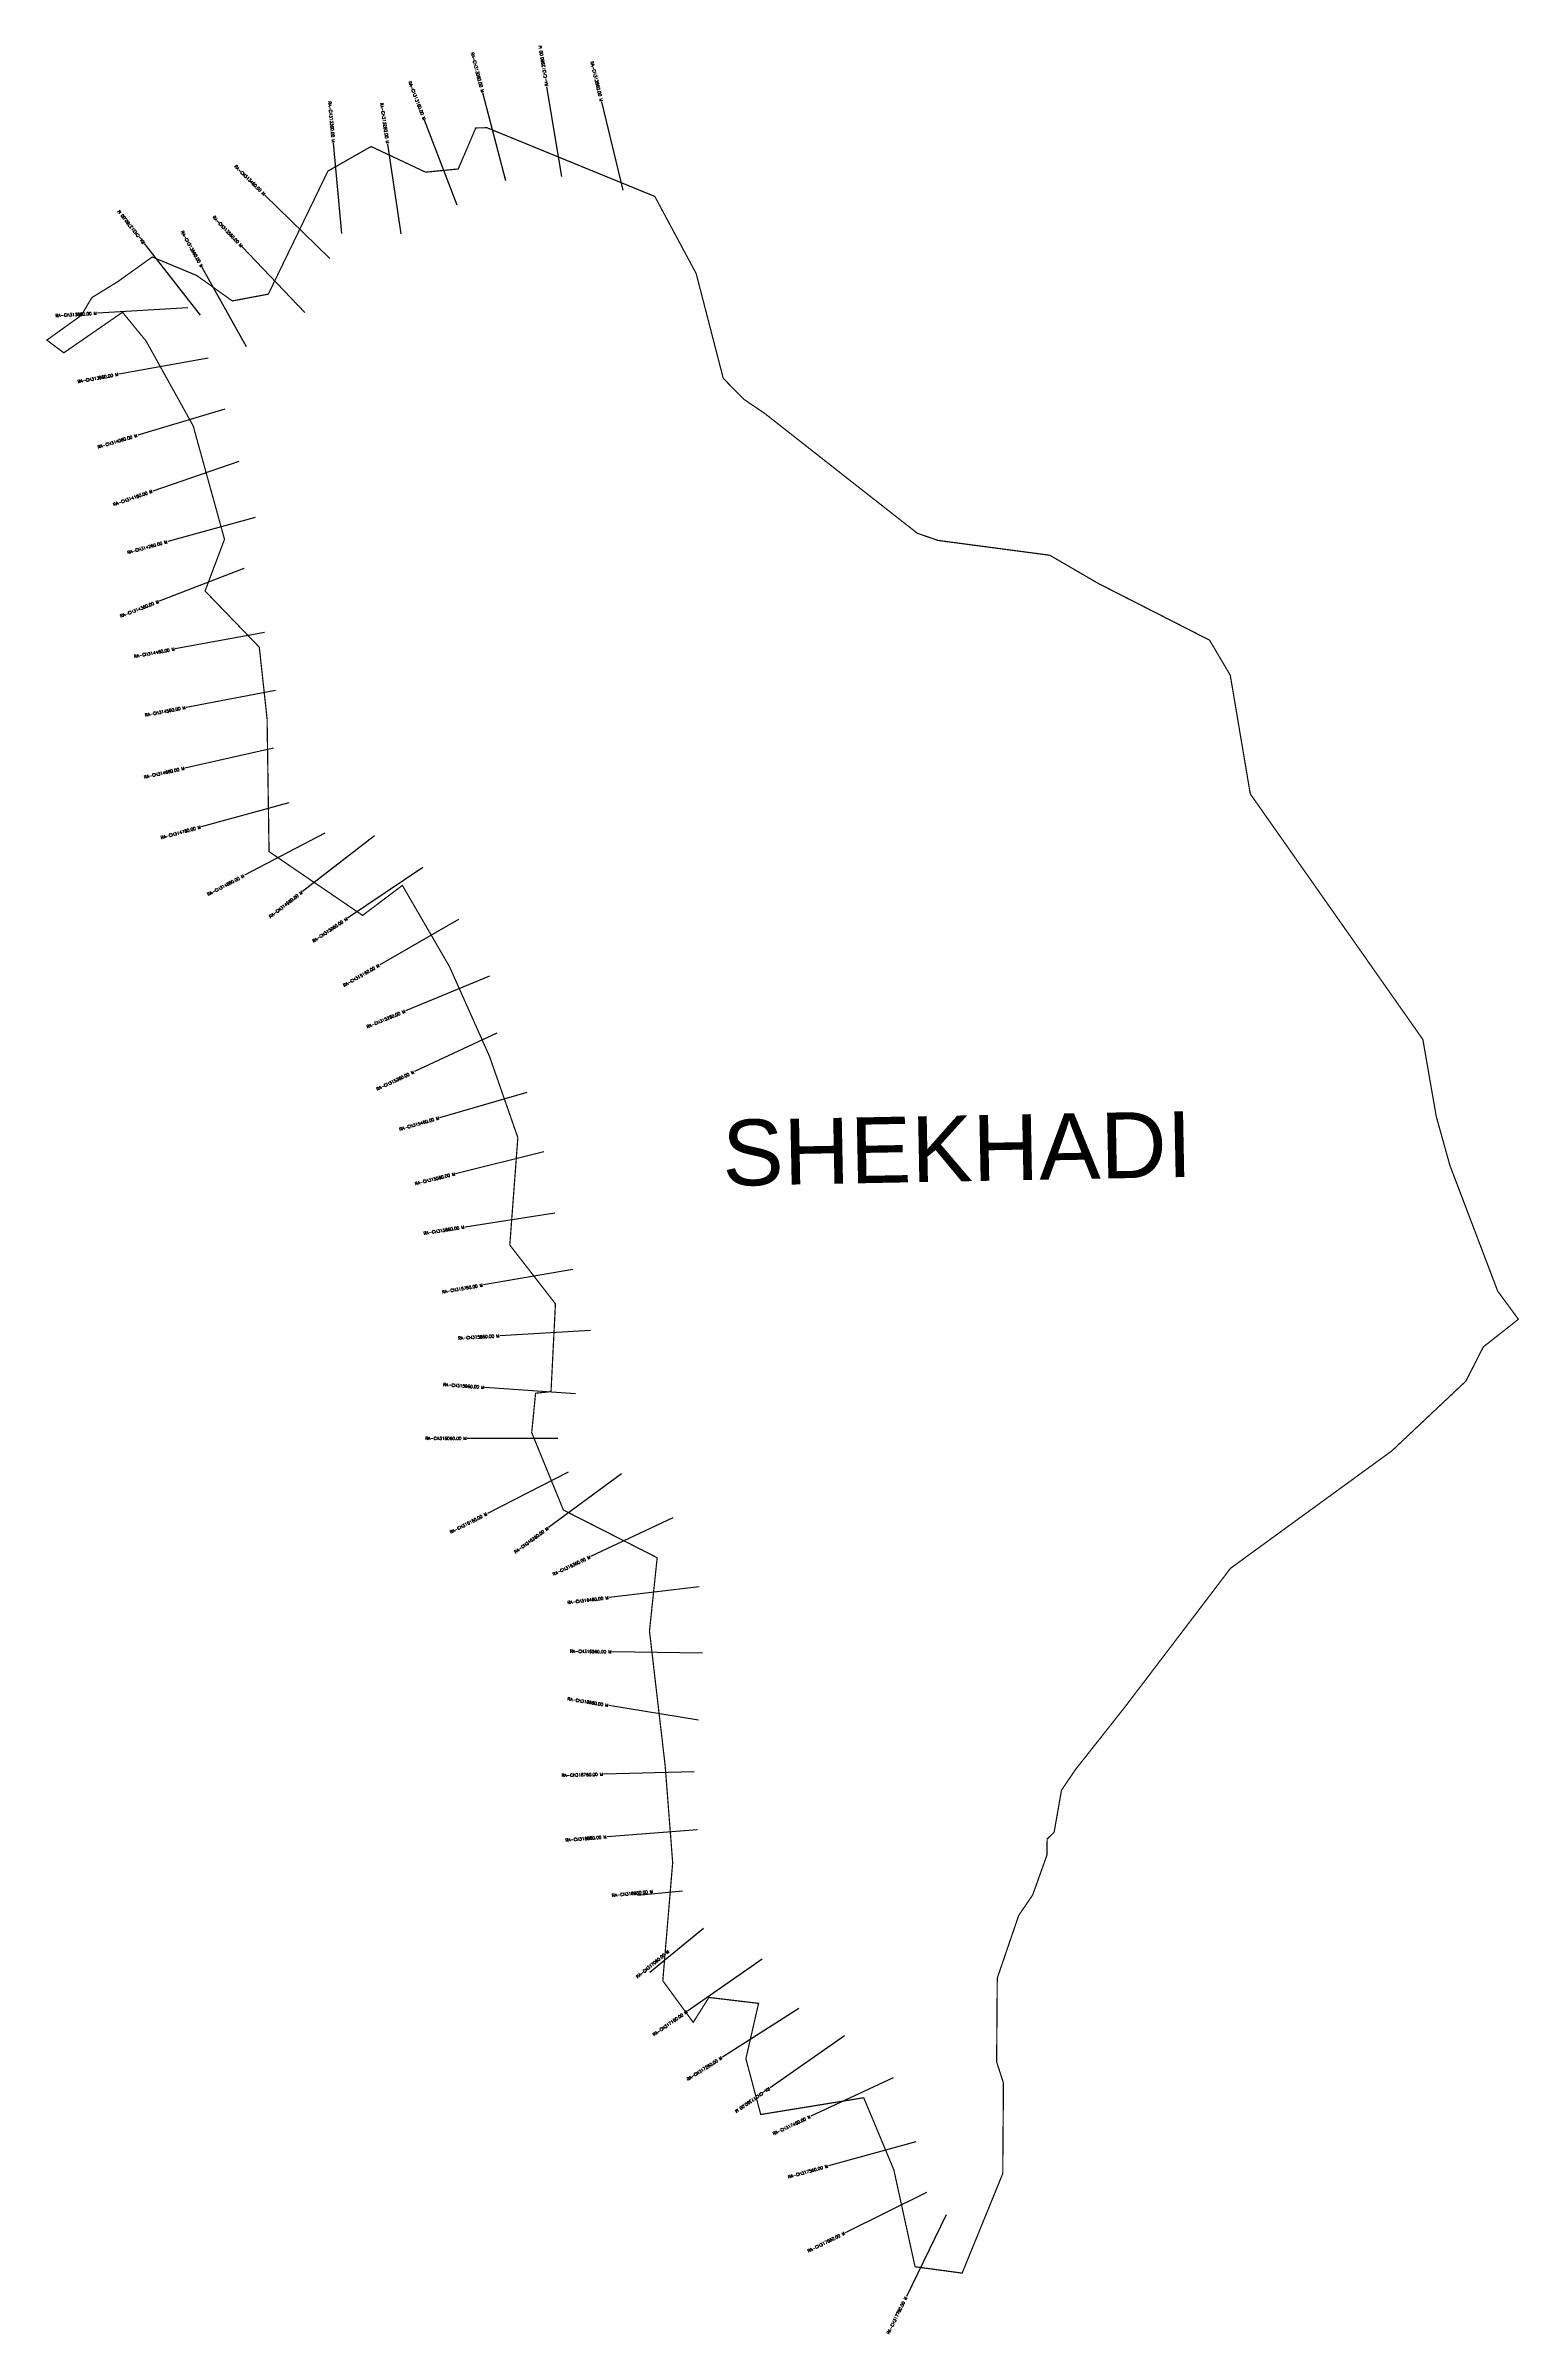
# Model space of a CAD drawing. Header units: metres. Extents: x 285220 to 287655, y 2002665 to 2006445.
import ezdxf
from ezdxf.enums import TextEntityAlignment as Align

# ---------------------------------------------------------------- set-up
doc = ezdxf.new("R2010")
doc.units = ezdxf.units.M
doc.header["$MEASUREMENT"] = 0
for name, color, linetype in [('CS', 134, 'Continuous'), ('CSMark', 6, 'Continuous'), ('VILLAGE NAME', 250, 'Continuous')]:
    doc.layers.add(name, color=color, linetype=linetype)
doc.styles.get("Standard").update_dxf_attribs({"font": 'simplex.shx'})

msp = doc.modelspace()

# ---------------------------------------------------------------- linework, layer by layer
at = {"color": 6, "const_width": 2, "flags": 128}
msp.add_lwpolyline([(286226.3, 2006196.1), (286294.6, 2006068.8), (286339.4, 2005895.6), (286373.7, 2005860.8), (286408.1, 2005837.5), (286534.1, 2005738.5), (286660.2, 2005639.6), (286694.6, 2005627.8), (286878.9, 2005603.4), (286959.2, 2005556.7), (287051.1, 2005509.9), (287142.9, 2005463.1), (287177.1, 2005405.2), (287210.2, 2005209.1), (287495.3, 2004803.5), (287517.4, 2004676.6), (287539.9, 2004595.7), (287619, 2004387.7), (287653.2, 2004341.3), (287595.2, 2004295.6), (287566.5, 2004239.2), (287444.1, 2004123.9), (287177.5, 2003929.9), (287003, 2003700.7), (286921.5, 2003597.6), (286898.2, 2003563.2), (286886.1, 2003494.1), (286874.5, 2003482.7), (286874.3, 2003456.4), (286850.8, 2003390.7), (286827.5, 2003356.3), (286792.1, 2003252.8), (286791.1, 2003114.5), (286802.3, 2003079.8), (286801.2, 2002930), (286734.1, 2002765.6), (286656.3, 2002776.1), (286621.2, 2002936.3), (286571.5, 2003055.3), (286401.3, 2003027.6), (286376.8, 2003119.7), (286397.7, 2003211.2), (286315.7, 2003221), (286289.7, 2003179.8), (286239.5, 2003248.5), (286255.8, 2003443.7), (286243.4, 2003603.8), (286217.5, 2003826.2), (286230.2, 2003947.4), (286075.3, 2004026.1), (286022.9, 2004154), (286029.3, 2004219.1), (286054.8, 2004221.8), (286062.1, 2004366.8), (285986.7, 2004463.9), (286000, 2004641.4), (285953.3, 2004775.2), (285887, 2004923.9), (285809.2, 2005058), (285743.5, 2005008.4), (285588.9, 2005113.8), (285585.7, 2005332.9), (285572.8, 2005451.5), (285483.2, 2005544.3), (285515.3, 2005629.8), (285463.6, 2005817), (285385.9, 2005957), (285346.8, 2006004.8), (285249.8, 2005937.8), (285221.7, 2005958.8), (285278.7, 2005999.6), (285296.1, 2006029), (285338.8, 2006055.2), (285395.9, 2006096.1), (285469.2, 2006065.6), (285528.2, 2006023.5), (285587.7, 2006034.7), (285686.2, 2006238), (285757.5, 2006278.6), (285847.6, 2006236.2), (285901.5, 2006241.5), (285930.5, 2006309.3), (285948.9, 2006309.6), (286226.3, 2006196.1)], dxfattribs=at)
at = {"layer": 'CS'}
for p, q in [((285979.9, 2006222), (285942.1, 2006367.2)), ((286072.9, 2006229.3), (286048.1, 2006377.3)), ((285899.9, 2006181.9), (285846, 2006321.9)), ((286173.8, 2006206.5), (286138.5, 2006352.3)), ((285709, 2006135), (285695.4, 2006284.4)), ((285807.3, 2006134.1), (285785, 2006282.5)), ((285689.5, 2006093.5), (285582.2, 2006198.4)), ((285475.6, 2006000.2), (285382.9, 2006118.1)), ((285648.1, 2006004.2), (285544.6, 2006112.8)), ((285551.8, 2005947.7), (285478.6, 2006078.7)), ((285454.9, 2006011.9), (285305.2, 2006003.2)), ((285488.3, 2005929), (285340.6, 2005902.4)), ((285515.8, 2005844.5), (285372, 2005801.7)), ((285538.9, 2005758), (285397, 2005709.4)), ((285566.1, 2005665.7), (285421.5, 2005626)), ((285547.4, 2005581.6), (285407.5, 2005527.5)), ((285581.5, 2005475.8), (285434, 2005448.6)), ((285599.3, 2005380.1), (285451.9, 2005352.1)), ((285596.1, 2005284.8), (285449.8, 2005251.8)), ((285621.6, 2005194.3), (285476.9, 2005154.8)), ((285681.2, 2005144.4), (285548.4, 2005074.7)), ((285763, 2005139.8), (285644.4, 2005047.9)), ((285843.2, 2005087.5), (285718.6, 2005003.9)), ((285901.7, 2005001.7), (285771.8, 2004926.8)), ((285952.9, 2004908.1), (285814.3, 2004850.6)), ((285965, 2004813.9), (285829.1, 2004750.4)), ((286014.8, 2004715.8), (285870.7, 2004674.1)), ((286042.7, 2004617.6), (285897, 2004581.8)), ((286061, 2004516.5), (285912.7, 2004493.7)), ((286090.8, 2004423.6), (285943, 2004397.9)), ((286120.1, 2004322.5), (285970.3, 2004313.9)), ((286095.2, 2004218.2), (285945.6, 2004228.6)), ((286066.3, 2004144.5), (285916.3, 2004144.5)), ((286083.3, 2004088.5), (285949.6, 2004020.4)), ((286171.4, 2004086.1), (286050.6, 2003997.1)), ((286256, 2004013.3), (286120.3, 2003949.3)), ((286299.6, 2003899.3), (286150.7, 2003881.5)), ((286305.3, 2003789.5), (286155.4, 2003791.9)), ((286298.3, 2003678.8), (286150.3, 2003703.2)), ((286291.5, 2003593.8), (286141.6, 2003589.7)), ((286297, 2003498), (286147.5, 2003486.2)), ((286272.2, 2003396.8), (286197.5, 2003389.3)), ((286306.8, 2003335.1), (286217.8, 2003262.2)), ((286403.6, 2003284), (286280.5, 2003198.4)), ((286464.5, 2003202.7), (286337.9, 2003122.3)), ((286539.8, 2003157.3), (286416.7, 2003071.6)), ((286620.2, 2003088.3), (286484.3, 2003024.8)), ((286657.8, 2002982.6), (286513.2, 2002942.7)), ((286675.3, 2002898.8), (286540.9, 2002832.3)), ((286707.7, 2002861.9), (286641.9, 2002727.1))]:
    msp.add_line(p, q, dxfattribs=at)

# ---------------------------------------------------------------- texts
at = {"layer": 'CSMark'}
for s, rotation, p in [('RA-CH313060.00 M', 284.5999, (285941.8, 2006368.2)), ('RA-CH312860.00 M', 283.6175, (286138.2, 2006353.3)), ('RA-CH313160.00 M', 291.071, (285845.7, 2006322.8)), ('RA-CH313360.00 M', 275.2179, (285695.3, 2006285.4)), ('RA-CH313260.00 M', 278.5422, (285784.9, 2006283.5)), ('RA-CH313460.00 M', 315.6472, (285581.5, 2006199.1)), ('RA-CH313660.00 M', 299.205, (285478.1, 2006079.5)), ('RA-CH313560.00 M', 313.6009, (285544, 2006113.5)), ('RA-CH313860.00 M', 3.3289, (285304.2, 2006003.1)), ('RA-CH313960.00 M', 10.221, (285339.6, 2005902.2)), ('RA-CH314060.00 M', 16.5665, (285371, 2005801.4)), ('RA-CH314160.00 M', 18.8977, (285396, 2005709.1)), ('RA-CH314260.00 M', 15.3479, (285420.5, 2005625.7)), ('RA-CH314360.00 M', 21.1769, (285406.6, 2005527.1)), ('RA-CH314460.00 M', 10.4432, (285433, 2005448.5)), ('RA-CH314560.00 M', 10.752, (285450.9, 2005351.9)), ('RA-CH314660.00 M', 12.6866, (285448.8, 2005251.6)), ('RA-CH314760.00 M', 15.2659, (285475.9, 2005154.6)), ('RA-CH314860.00 M', 27.7135, (285547.5, 2005074.2)), ('RA-CH314960.00 M', 37.7855, (285643.6, 2005047.3)), ('RA-CH315060.00 M', 33.8553, (285717.8, 2005003.3)), ('RA-CH315160.00 M', 29.9621, (285770.9, 2004926.3)), ('RA-CH315260.00 M', 22.5381, (285813.4, 2004850.2)), ('RA-CH315360.00 M', 25.0437, (285828.2, 2004750)), ('RA-CH315460.00 M', 16.1058, (285869.7, 2004673.9)), ('RA-CH315560.00 M', 13.8404, (285896.1, 2004581.5)), ('RA-CH315660.00 M', 8.7447, (285911.7, 2004493.6)), ('RA-CH315760.00 M', 9.859, (285942, 2004397.8)), ('RA-CH315860.00 M', 3.2734, (285969.3, 2004313.9)), ('RA-CH315960.00 M', 356.0106, (285944.6, 2004228.7)), ('RA-CH316160.00 M', 26.9643, (285948.7, 2004020)), ('RA-CH316260.00 M', 36.3651, (286049.8, 2003996.5)), ('RA-CH316360.00 M', 25.269, (286119.4, 2003948.8)), ('RA-CH316460.00 M', 6.836, (286149.7, 2003881.4)), ('RA-CH316560.00 M', 359.071, (286154.4, 2003791.9)), ('RA-CH316660.00 M', 350.654, (286149.3, 2003703.4)), ('RA-CH316760.00 M', 1.5863, (286140.6, 2003589.7)), ('RA-CH316860.00 M', 4.4841, (286146.5, 2003486.2)), ('RA-CH316960.00 M', 5.7434, (286223.3, 2003396.2)), ('RA-CH317060.00 M', 39.3028, (286249.2, 2003297.5)), ('RA-CH317160.00 M', 34.7899, (286279.6, 2003197.8)), ('RA-CH317260.00 M', 32.442, (286337.1, 2003121.7)), ('RA-CH317460.00 M', 25.0861, (286483.4, 2003024.3)), ('RA-CH317560.00 M', 15.4357, (286512.2, 2002942.4)), ('RA-CH317660.00 M', 26.3149, (286540, 2002831.8)), ('RA-CH317760.00 M', 63.9688, (286641.4, 2002726.2))]:
    msp.add_text(s, height=5, rotation=rotation, dxfattribs=at).set_placement(p, align=Align.MIDDLE_RIGHT)
for s, rotation, p in [('RA-CH312960.00 M', 99.5492, (286047.9, 2006378.2)), ('RA-CH313760.00 M', 128.172, (285382.3, 2006118.9)), ('RA-CH317360.00 M', 214.8049, (286415.8, 2003071.1))]:
    msp.add_text(s, height=5, rotation=rotation, dxfattribs=at).set_placement(p, align=Align.MIDDLE_LEFT)
msp.add_text('RA-CH316060.00 M', height=5, dxfattribs=at).set_placement((285915.3, 2004144.5), align=Align.MIDDLE_RIGHT)
at = {"layer": 'VILLAGE NAME', "insert": (286336.6, 2004670.3), "char_height": 108.748, "attachment_point": 1, "rotation": 1.1028}
msp.add_mtext_dynamic_manual_height_columns('{\\fArial|b0|i0|c0|p34;SHEKHADI}', width=726.929, gutter_width=543.7, heights=[0], dxfattribs=at)

doc.saveas('drawing.dxf')
